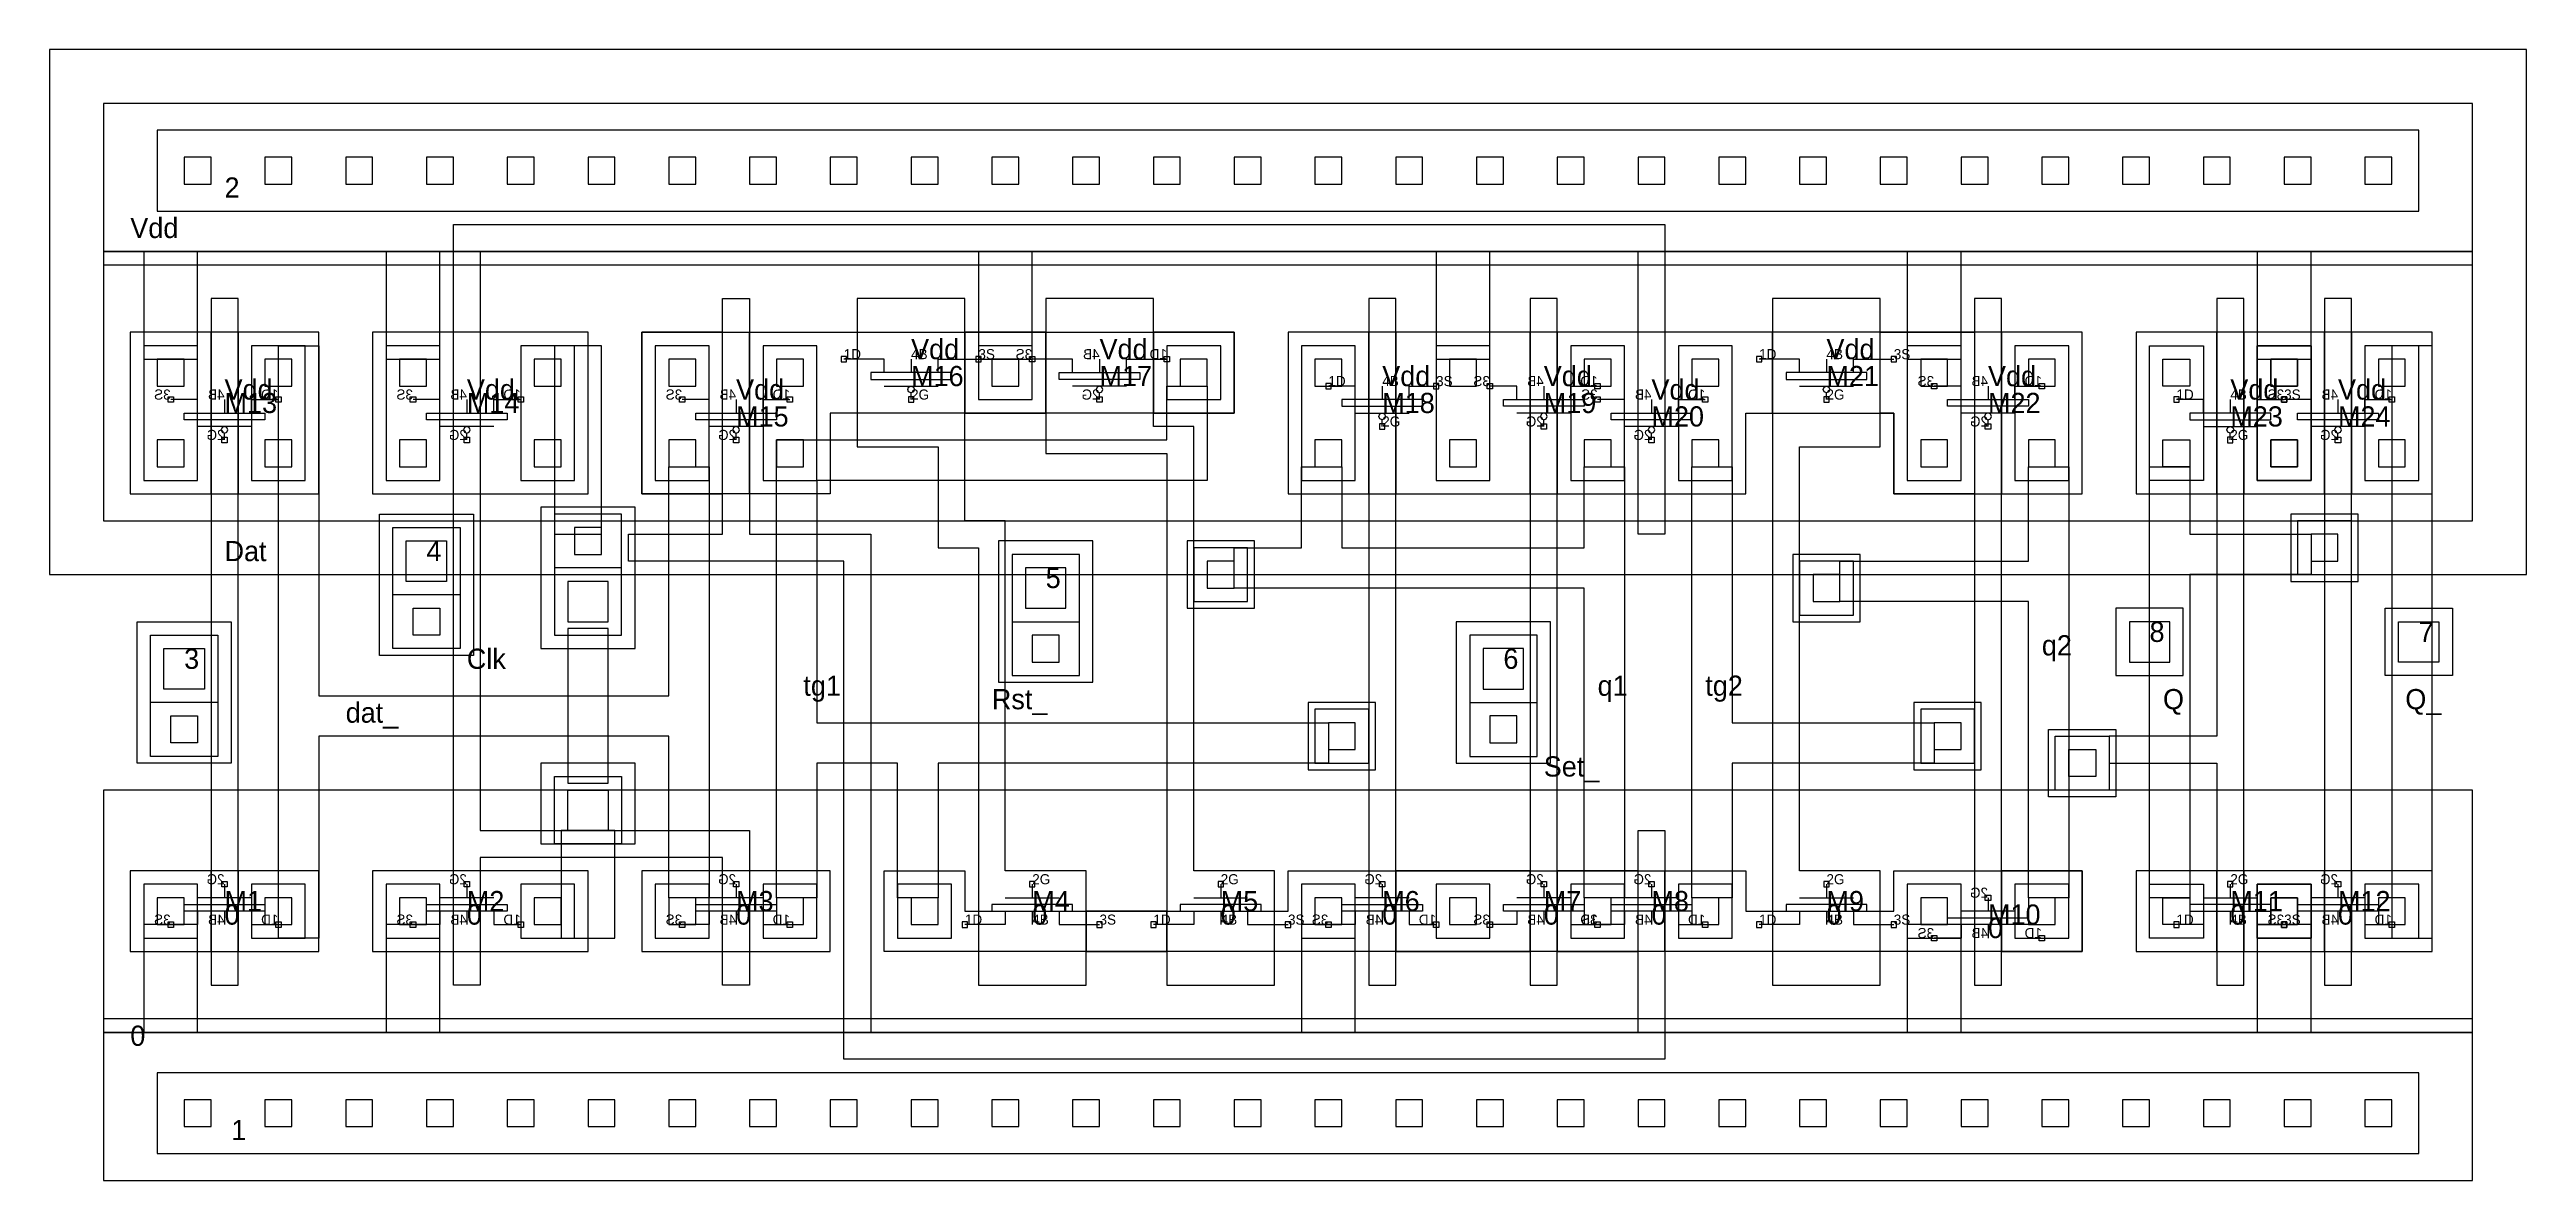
# Model space of a CAD drawing. Extents: x -4 to 794, y 0 to 644.
# Drawn here: x 186 to 370, y 110 to 194 of the extents above; entities that cross this region are included whole.
import ezdxf

# ---------------------------------------------------------------- set-up
doc = ezdxf.new("R2010")
doc.units = 0
for name, color, linetype in [('LAYER1', 7, 'CONTINUOUS'), ('LAYER10', 7, 'CONTINUOUS'), ('LAYER2', 7, 'CONTINUOUS'), ('LAYER25', 7, 'CONTINUOUS'), ('LAYER4', 7, 'CONTINUOUS'), ('LAYER42', 7, 'CONTINUOUS'), ('LAYER43', 7, 'CONTINUOUS'), ('LAYER44', 7, 'CONTINUOUS'), ('LAYER45', 7, 'CONTINUOUS'), ('LAYER46', 7, 'CONTINUOUS'), ('LAYER49', 7, 'CONTINUOUS'), ('LAYER5', 7, 'CONTINUOUS'), ('LAYER50', 7, 'CONTINUOUS'), ('LAYER51', 7, 'CONTINUOUS'), ('LAYER6', 7, 'CONTINUOUS'), ('LAYER8', 7, 'CONTINUOUS'), ('LAYER9', 7, 'CONTINUOUS')]:
    doc.layers.add(name, color=color, linetype=linetype)

# ---------------------------------------------------------------- blocks, each defined once
blk = doc.blocks.new('CCM1_1')
at = {"layer": 'LAYER25'}
blk.add_lwpolyline([(-1, -1), (1, -1), (1, 1), (-1, 1), (-1, -1)], dxfattribs=at)
at = {"layer": 'LAYER49'}
blk.add_lwpolyline([(-2, -2), (2, -2), (2, 2), (-2, 2), (-2, -2)], dxfattribs=at)
blk = doc.blocks.new('CCM1_2')
at = {"layer": 'LAYER25'}
for points in [[(-1, 5), (1, 5), (1, 7), (-1, 7), (-1, 5)], [(-1, -1), (1, -1), (1, 1), (-1, 1), (-1, -1)]]:
    blk.add_lwpolyline(points, dxfattribs=at)
at = {"layer": 'LAYER49'}
blk.add_lwpolyline([(-2, -2), (2, -2), (2, 8), (-2, 8), (-2, -2)], dxfattribs=at)
blk = doc.blocks.new('CCONT')
at = {"layer": 'LAYER25'}
blk.add_lwpolyline([(-1, -1), (1, -1), (1, 1), (-1, 1), (-1, -1)], dxfattribs=at)
blk = doc.blocks.new('CONT')
at = {"layer": 'LAYER25'}
blk.add_lwpolyline([(-1, -1), (1, -1), (1, 1), (-1, 1), (-1, -1)], dxfattribs=at)
blk = doc.blocks.new('M1V1M2')
at = {"layer": 'LAYER49'}
blk.add_lwpolyline([(-2.5, -2.5), (2.5, -2.5), (2.5, 2.5), (-2.5, 2.5), (-2.5, -2.5)], dxfattribs=at)
at = {"layer": 'LAYER50'}
blk.add_lwpolyline([(-1.5, -1.5), (1.5, -1.5), (1.5, 1.5), (-1.5, 1.5), (-1.5, -1.5)], dxfattribs=at)
at = {"layer": 'LAYER51'}
blk.add_lwpolyline([(-2.5, -2.5), (2.5, -2.5), (2.5, 2.5), (-2.5, 2.5), (-2.5, -2.5)], dxfattribs=at)
blk = doc.blocks.new('NMOS2X6_TOK')
at = {"layer": 'LAYER1'}
for points in [[(0, 2), (0, 1)], [(-2, 0), (-2, -1), (-4, -1)], [(-3, 0), (3, 0), (3, 0.5), (-3, 0.5), (-3, 0)], [(-2, 1), (2, 1)], [(0, 0), (0, -1)], [(2, 0), (2, -1), (4, -1)]]:
    blk.add_lwpolyline(points, dxfattribs=at)
at = {"layer": 'LAYER8'}
blk.add_lwpolyline([(-0.2, 1.8), (0.2, 1.8), (0.2, 2.2), (-0.2, 2.2), (-0.2, 1.8)], dxfattribs=at)
at = {"layer": 'LAYER9'}
for points in [[(-4.2, -1.2), (-3.8, -1.2), (-3.8, -0.8), (-4.2, -0.8), (-4.2, -1.2)], [(3.8, -1.2), (4.2, -1.2), (4.2, -0.8), (3.8, -0.8), (3.8, -1.2)]]:
    blk.add_lwpolyline(points, dxfattribs=at)
at = {"layer": 'LAYER5'}
for s, p in [('2G', (0, 2)), ('1D', (-4, -1)), ('4B', (0, -1)), ('3S', (4, -1))]:
    blk.add_text(s, height=0.75, dxfattribs=at).set_placement(p)
blk = doc.blocks.new('NMOS8X3_TOK')
at = {"layer": 'LAYER1'}
for points in [[(0, 2), (0, 1)], [(-2, 0), (-2, -1), (-5, -1)], [(-3, 0), (3, 0), (3, 0.5), (-3, 0.5), (-3, 0)], [(-2, 1), (2, 1)], [(0, 0), (0, -1)], [(2, 0), (2, -1), (5, -1)]]:
    blk.add_lwpolyline(points, dxfattribs=at)
at = {"layer": 'LAYER8'}
blk.add_lwpolyline([(-0.2, 1.8), (0.2, 1.8), (0.2, 2.2), (-0.2, 2.2), (-0.2, 1.8)], dxfattribs=at)
at = {"layer": 'LAYER9'}
for points in [[(-5.2, -1.2), (-4.8, -1.2), (-4.8, -0.8), (-5.2, -0.8), (-5.2, -1.2)], [(4.8, -1.2), (5.2, -1.2), (5.2, -0.8), (4.8, -0.8), (4.8, -1.2)]]:
    blk.add_lwpolyline(points, dxfattribs=at)
at = {"layer": 'LAYER5'}
for s, p in [('2G', (0, 2)), ('1D', (-5, -1)), ('4B', (0, -1)), ('3S', (5, -1))]:
    blk.add_text(s, height=0.75, dxfattribs=at).set_placement(p)
blk = doc.blocks.new('P1CCM1')
at = {"layer": 'LAYER25'}
blk.add_lwpolyline([(-1, -1), (1, -1), (1, 1), (-1, 1), (-1, -1)], dxfattribs=at)
at = {"layer": 'LAYER46'}
blk.add_lwpolyline([(-2.5, -2.5), (2.5, -2.5), (2.5, 2.5), (-2.5, 2.5), (-2.5, -2.5)], dxfattribs=at)
at = {"layer": 'LAYER49'}
blk.add_lwpolyline([(-2, -2), (2, -2), (2, 2), (-2, 2), (-2, -2)], dxfattribs=at)
blk = doc.blocks.new('P1CCM1V1M2')
at = {"layer": 'LAYER25'}
blk.add_lwpolyline([(-1, -5.5), (1, -5.5), (1, -3.5), (-1, -3.5), (-1, -5.5)], dxfattribs=at)
at = {"layer": 'LAYER46'}
blk.add_lwpolyline([(-3.5, -7), (3.5, -7), (3.5, 3.5), (-3.5, 3.5), (-3.5, -7)], dxfattribs=at)
at = {"layer": 'LAYER49'}
blk.add_lwpolyline([(-2.5, -6.5), (2.5, -6.5), (2.5, 2.5), (-2.5, 2.5), (-2.5, -6.5)], dxfattribs=at)
at = {"layer": 'LAYER50'}
blk.add_lwpolyline([(-1.5, -1.5), (1.5, -1.5), (1.5, 1.5), (-1.5, 1.5), (-1.5, -1.5)], dxfattribs=at)
at = {"layer": 'LAYER51'}
blk.add_lwpolyline([(-2.5, -2.5), (2.5, -2.5), (2.5, 2.5), (-2.5, 2.5), (-2.5, -2.5)], dxfattribs=at)
blk = doc.blocks.new('PMOS2X12_TOK')
at = {"layer": 'LAYER1'}
for points in [[(-2, 0), (-2, 1), (-4, 1)], [(-3, -0.5), (3, -0.5), (3, 0), (-3, 0), (-3, -0.5)], [(0, 1), (0, 0)], [(2, 0), (2, 1), (4, 1)], [(-2, -1), (2, -1)], [(0, -1.5), (-0.18, -1.43), (-0.25, -1.25), (-0.18, -1.07), (0, -1), (0.18, -1.07), (0.25, -1.25), (0.18, -1.43), (0, -1.5)], [(0, -2), (0, -1.5)]]:
    blk.add_lwpolyline(points, dxfattribs=at)
at = {"layer": 'LAYER10'}
for points in [[(-4.2, 0.8), (-3.8, 0.8), (-3.8, 1.2), (-4.2, 1.2), (-4.2, 0.8)], [(3.8, 0.8), (4.2, 0.8), (4.2, 1.2), (3.8, 1.2), (3.8, 0.8)]]:
    blk.add_lwpolyline(points, dxfattribs=at)
at = {"layer": 'LAYER8'}
blk.add_lwpolyline([(-0.2, -2.2), (0.2, -2.2), (0.2, -1.8), (-0.2, -1.8), (-0.2, -2.2)], dxfattribs=at)
at = {"layer": 'LAYER5'}
for s, p in [('1D', (-4, 1)), ('4B', (0, 1)), ('3S', (4, 1)), ('2G', (0, -2))]:
    blk.add_text(s, height=0.75, dxfattribs=at).set_placement(p)
blk = doc.blocks.new('PMOS8X6_TOK')
at = {"layer": 'LAYER1'}
for points in [[(-2, 0), (-2, 1), (-5, 1)], [(-3, -0.5), (3, -0.5), (3, 0), (-3, 0), (-3, -0.5)], [(0, 1), (0, 0)], [(2, 0), (2, 1), (5, 1)], [(-2, -1), (2, -1)], [(0, -1.5), (-0.18, -1.43), (-0.25, -1.25), (-0.18, -1.07), (0, -1), (0.18, -1.07), (0.25, -1.25), (0.18, -1.43), (0, -1.5)], [(0, -2), (0, -1.5)]]:
    blk.add_lwpolyline(points, dxfattribs=at)
at = {"layer": 'LAYER10'}
for points in [[(-5.2, 0.8), (-4.8, 0.8), (-4.8, 1.2), (-5.2, 1.2), (-5.2, 0.8)], [(4.8, 0.8), (5.2, 0.8), (5.2, 1.2), (4.8, 1.2), (4.8, 0.8)]]:
    blk.add_lwpolyline(points, dxfattribs=at)
at = {"layer": 'LAYER8'}
blk.add_lwpolyline([(-0.2, -2.2), (0.2, -2.2), (0.2, -1.8), (-0.2, -1.8), (-0.2, -2.2)], dxfattribs=at)
at = {"layer": 'LAYER5'}
for s, p in [('1D', (-5, 1)), ('4B', (0, 1)), ('3S', (5, 1)), ('2G', (0, -2))]:
    blk.add_text(s, height=0.75, dxfattribs=at).set_placement(p)
blk = doc.blocks.new('DFF2')
at = {"layer": 'LAYER10'}
for points in [[(2, 51), (8, 51), (8, 63), (2, 63), (2, 51)], [(10, 51), (16, 51), (16, 63), (10, 63), (10, 51)], [(20, 51), (26, 51), (26, 63), (20, 63), (20, 51)], [(28, 51), (36, 51), (36, 63), (28, 63), (28, 51)], [(40, 51), (46, 51), (46, 63), (40, 63), (40, 51)], [(48, 63), (56, 63), (56, 57), (54, 57), (54, 51), (48, 51), (48, 63)], [(64, 57), (70, 57), (70, 63), (64, 63), (64, 57)], [(78, 57), (84, 57), (84, 63), (78, 63), (78, 57)], [(88, 51), (94, 51), (94, 63), (88, 63), (88, 51)], [(96, 51), (106, 51), (106, 63), (96, 63), (96, 51)], [(108, 51), (114, 51), (114, 63), (108, 63), (108, 51)], [(116, 63), (116, 51), (122, 51), (122, 57), (124, 57), (124, 63), (116, 63)], [(132, 63), (139, 63), (139, 51), (133, 51), (133, 57), (132, 57), (132, 63)], [(141, 51), (147, 51), (147, 63), (141, 63), (141, 51)], [(151, 51), (157, 51), (157, 63), (151, 63), (151, 51)], [(159, 51), (165, 51), (165, 63), (159, 63), (159, 51)], [(167, 51), (173, 51), (173, 63), (167, 63), (167, 51)]]:
    blk.add_lwpolyline(points, dxfattribs=at)
at = {"layer": 'LAYER42'}
blk.add_lwpolyline([(-4, 45), (180, 45), (180, 84), (-4, 84), (-4, 45)], dxfattribs=at)
at = {"layer": 'LAYER43'}
for points in [[(4, 72), (172, 72), (172, 78), (4, 78), (4, 72)], [(2, 51), (16, 51), (16, 63), (2, 63), (2, 51)], [(20, 51), (36, 51), (36, 63), (20, 63), (20, 51)], [(40, 63), (84, 63), (84, 57), (54, 57), (54, 51), (40, 51), (40, 63)], [(88, 63), (88, 51), (122, 51), (122, 57), (133, 57), (133, 51), (147, 51), (147, 63), (88, 63)], [(151, 51), (165, 51), (165, 63), (151, 63), (151, 51)], [(159, 51), (173, 51), (173, 63), (159, 63), (159, 51)], [(2, 17), (16, 17), (16, 23), (2, 23), (2, 17)], [(20, 17), (36, 17), (36, 23), (20, 23), (20, 17)], [(40, 17), (54, 17), (54, 23), (40, 23), (40, 17)], [(58, 23), (64, 23), (64, 20), (88, 20), (88, 23), (122, 23), (122, 20), (133, 20), (133, 23), (147, 23), (147, 17), (58, 17), (58, 23)], [(151, 17), (165, 17), (165, 23), (151, 23), (151, 17)], [(159, 17), (173, 17), (173, 23), (159, 23), (159, 17)], [(4, 2), (172, 2), (172, 8), (4, 8), (4, 2)]]:
    blk.add_lwpolyline(points, dxfattribs=at)
at = {"layer": 'LAYER44'}
for points in [[(0, 49), (176, 49), (176, 69), (0, 69), (0, 49)], [(0, 0), (176, 0), (176, 11), (0, 11), (0, 0)]]:
    blk.add_lwpolyline(points, dxfattribs=at)
at = {"layer": 'LAYER45'}
for points in [[(0, 69), (176, 69), (176, 80), (0, 80), (0, 69)], [(0, 11), (176, 11), (176, 29), (0, 29), (0, 11)]]:
    blk.add_lwpolyline(points, dxfattribs=at)
at = {"layer": 'LAYER46'}
for points in [[(26, 14.5), (26, 71), (116, 71), (116, 48), (114, 48), (114, 69), (28, 69), (28, 26), (48, 26), (48, 14.5), (46, 14.5), (46, 24), (28, 24), (28, 14.5), (26, 14.5)], [(8, 65.5), (8, 14.5), (10, 14.5), (10, 65.5), (8, 65.5)], [(39, 48), (46, 48), (46, 65.5), (48, 65.5), (48, 48), (57, 48), (57, 11), (114, 11), (114, 26), (116, 26), (116, 9), (55, 9), (55, 46), (39, 46), (39, 48)], [(64, 65.5), (56, 65.5), (56, 54.5), (62, 54.5), (62, 47), (65, 47), (65, 14.5), (73, 14.5), (73, 23), (67, 23), (67, 49), (64, 49), (64, 65.5)], [(78, 65.5), (70, 65.5), (70, 54), (79, 54), (79, 14.5), (87, 14.5), (87, 23), (81, 23), (81, 56), (78, 56), (78, 65.5)], [(94, 65.5), (94, 14.5), (96, 14.5), (96, 65.5), (94, 65.5)], [(106, 65.5), (106, 14.5), (108, 14.5), (108, 65.5), (106, 65.5)], [(132, 65.5), (124, 65.5), (124, 14.5), (132, 14.5), (132, 23), (126, 23), (126, 54.5), (132, 54.5), (132, 65.5)], [(139, 65.5), (139, 14.5), (141, 14.5), (141, 65.5), (139, 65.5)], [(157, 65.5), (157, 33), (149, 33), (149, 31), (157, 31), (157, 14.5), (159, 14.5), (159, 65.5), (157, 65.5)], [(165, 65.5), (165, 14.5), (167, 14.5), (167, 65.5), (165, 65.5)], [(32.5, 25), (39.5, 25), (39.5, 31), (32.5, 31), (32.5, 25)]]:
    blk.add_lwpolyline(points, dxfattribs=at)
at = {"layer": 'LAYER49'}
for points in [[(0, 68), (176, 68), (176, 80), (0, 80), (0, 68)], [(3, 61), (7, 61), (7, 69), (3, 69), (3, 61)], [(21, 61), (25, 61), (25, 69), (21, 69), (21, 61)], [(65, 61), (69, 61), (69, 69), (65, 69), (65, 61)], [(99, 61), (103, 61), (103, 69), (99, 69), (99, 61)], [(134, 61), (138, 61), (138, 69), (134, 69), (134, 61)], [(160, 61), (164, 61), (164, 69), (160, 69), (160, 61)], [(13, 62), (16, 62), (16, 36), (42, 36), (42, 53), (45, 53), (45, 21), (42, 21), (42, 33), (16, 33), (16, 18), (13, 18), (13, 62)], [(33.5, 48), (37, 48), (37, 62), (33.5, 62), (33.5, 48)], [(170, 18), (173, 18), (173, 62), (170, 62), (170, 18)], [(79, 59), (82, 59), (82, 52), (53, 52), (53, 34), (91, 34), (91, 31), (62, 31), (62, 21), (59, 21), (59, 31), (53, 31), (53, 21), (50, 21), (50, 55), (79, 55), (79, 59)], [(89, 53), (92, 53), (92, 47), (110, 47), (110, 53), (113, 53), (113, 21), (110, 21), (110, 44), (84, 44), (84, 47), (89, 47), (89, 53)], [(118, 53), (121, 53), (121, 34), (136, 34), (136, 31), (121, 31), (121, 21), (118, 21), (118, 53)], [(129, 46), (143, 46), (143, 53), (146, 53), (146, 21), (143, 21), (143, 43), (129, 43), (129, 46)], [(152, 53), (155, 53), (155, 48), (164, 48), (164, 45), (155, 45), (155, 21), (152, 21), (152, 53)], [(34, 18), (38, 18), (38, 26), (34, 26), (34, 18)], [(3, 11), (7, 11), (7, 19), (3, 19), (3, 11)], [(21, 11), (25, 11), (25, 19), (21, 19), (21, 11)], [(89, 11), (93, 11), (93, 19), (89, 19), (89, 11)], [(134, 11), (138, 11), (138, 19), (134, 19), (134, 11)], [(160, 11), (164, 11), (164, 19), (160, 19), (160, 11)], [(0, 0), (176, 0), (176, 12), (0, 12), (0, 0)]]:
    blk.add_lwpolyline(points, dxfattribs=at)
at = {"layer": 'LAYER51'}
blk.add_lwpolyline([(34.5, 29.5), (37.5, 29.5), (37.5, 41), (34.5, 41), (34.5, 29.5)], dxfattribs=at)
at = {"layer": 'LAYER9'}
for points in [[(2, 17), (8, 17), (8, 23), (2, 23), (2, 17)], [(10, 17), (16, 17), (16, 23), (10, 23), (10, 17)], [(20, 17), (26, 17), (26, 23), (20, 23), (20, 17)], [(28, 17), (36, 17), (36, 23), (28, 23), (28, 17)], [(40, 17), (46, 17), (46, 23), (40, 23), (40, 17)], [(48, 17), (54, 17), (54, 23), (48, 23), (48, 17)], [(58, 23), (64, 23), (64, 20), (65, 20), (65, 17), (58, 17), (58, 23)], [(87, 20), (88, 20), (88, 23), (94, 23), (94, 17), (87, 17), (87, 20)], [(96, 17), (106, 17), (106, 23), (96, 23), (96, 17)], [(108, 17), (114, 17), (114, 23), (108, 23), (108, 17)], [(116, 23), (122, 23), (122, 20), (124, 20), (124, 17), (116, 17), (116, 23)], [(132, 20), (133, 20), (133, 23), (139, 23), (139, 17), (132, 17), (132, 20)], [(141, 17), (147, 17), (147, 23), (141, 23), (141, 17)], [(151, 17), (157, 17), (157, 23), (151, 23), (151, 17)], [(159, 17), (165, 17), (165, 23), (159, 23), (159, 17)], [(167, 17), (173, 17), (173, 23), (167, 23), (167, 17)], [(73, 17), (79, 17), (79, 20), (73, 20), (73, 17)]]:
    blk.add_lwpolyline(points, dxfattribs=at)
for name, p in [('CCONT', (7, 75)), ('CONT', (13, 75)), ('CONT', (19, 75)), ('CONT', (25, 75)), ('CONT', (31, 75)), ('CONT', (37, 75)), ('CONT', (43, 75)), ('CONT', (49, 75)), ('CONT', (55, 75)), ('CONT', (61, 75)), ('CONT', (67, 75)), ('CONT', (73, 75)), ('CONT', (79, 75)), ('CONT', (85, 75)), ('CONT', (91, 75)), ('CONT', (97, 75)), ('CONT', (103, 75)), ('CONT', (109, 75)), ('CONT', (115, 75)), ('CONT', (121, 75)), ('CONT', (127, 75)), ('CONT', (133, 75)), ('CONT', (139, 75)), ('CONT', (145, 75)), ('CONT', (151, 75)), ('CONT', (157, 75)), ('CONT', (163, 75)), ('CONT', (169, 75)), ('CCM1_2', (5, 54)), ('CCM1_2', (13, 54)), ('CCM1_2', (23, 54)), ('CCM1_2', (33, 54)), ('CCM1_2', (43, 54)), ('CCM1_2', (51, 54)), ('PMOS8X6_TOK', (60, 60)), ('CCM1_1', (67, 60)), ('CCM1_1', (81, 60)), ('CCM1_2', (91, 54)), ('CCM1_2', (101, 54)), ('CCM1_2', (111, 54)), ('CCM1_2', (119, 54)), ('PMOS8X6_TOK', (128, 60)), ('CCM1_2', (136, 54)), ('CCM1_2', (144, 54)), ('CCM1_2', (162, 54)), ('CCM1_2', (170, 54)), ('PMOS2X12_TOK', (95, 58)), ('PMOS2X12_TOK', (158, 57)), ('P1CCM1', (165, 47)), ('P1CCM1V1M2', (70, 44)), ('P1CCM1', (83, 45)), ('P1CCM1', (128, 44)), ('M1V1M2', (152, 40)), ('P1CCM1V1M2', (104, 38)), ('P1CCM1', (92, 33)), ('P1CCM1', (137, 33)), ('NMOS8X3_TOK', (69, 20)), ('NMOS8X3_TOK', (83, 20)), ('NMOS8X3_TOK', (128, 20)), ('NMOS2X6_TOK', (158, 20)), ('CCM1_1', (5, 20)), ('CCM1_1', (13, 20)), ('CCM1_1', (23, 20)), ('CCM1_1', (33, 20)), ('CCM1_1', (43, 20)), ('CCM1_1', (51, 20)), ('CCM1_1', (61, 20)), ('CCM1_1', (91, 20)), ('CCM1_1', (101, 20)), ('CCM1_1', (111, 20)), ('CCM1_1', (119, 20)), ('CCM1_1', (136, 20)), ('CCM1_1', (144, 20)), ('CCM1_1', (162, 20)), ('CCM1_1', (170, 20)), ('CCONT', (7, 5)), ('CONT', (13, 5)), ('CONT', (19, 5)), ('CONT', (25, 5)), ('CONT', (31, 5)), ('CONT', (37, 5)), ('CONT', (43, 5)), ('CONT', (49, 5)), ('CONT', (55, 5)), ('CONT', (61, 5)), ('CONT', (67, 5)), ('CONT', (73, 5)), ('CONT', (79, 5)), ('CONT', (85, 5)), ('CONT', (91, 5)), ('CONT', (97, 5)), ('CONT', (103, 5)), ('CONT', (109, 5)), ('CONT', (115, 5)), ('CONT', (121, 5)), ('CONT', (127, 5)), ('CONT', (133, 5)), ('CONT', (139, 5)), ('CONT', (145, 5)), ('CONT', (151, 5)), ('CONT', (157, 5)), ('CONT', (163, 5)), ('CONT', (169, 5))]:
    blk.add_blockref(name, p)
at = {"xscale": -1}
for name, p in [('PMOS8X6_TOK', (74, 60)), ('CCM1_2', (154, 54)), ('CCM1_2', (162, 54)), ('PMOS2X12_TOK', (107, 58)), ('PMOS2X12_TOK', (140, 58)), ('PMOS2X12_TOK', (9, 57)), ('PMOS2X12_TOK', (27, 57)), ('PMOS2X12_TOK', (47, 57)), ('PMOS2X12_TOK', (115, 57)), ('PMOS2X12_TOK', (166, 57)), ('P1CCM1V1M2', (24, 46)), ('M1V1M2', (172, 40)), ('P1CCM1V1M2', (6, 38)), ('P1CCM1', (147, 31)), ('M1V1M2', (36, 27.5)), ('NMOS2X6_TOK', (9, 20)), ('NMOS2X6_TOK', (27, 20)), ('NMOS2X6_TOK', (47, 20)), ('NMOS2X6_TOK', (95, 20)), ('NMOS2X6_TOK', (107, 20)), ('NMOS2X6_TOK', (115, 20)), ('NMOS2X6_TOK', (166, 20)), ('NMOS2X6_TOK', (140, 19)), ('CCM1_1', (154, 20)), ('CCM1_1', (162, 20))]:
    blk.add_blockref(name, p, dxfattribs=at)
at = {"rotation": 180}
blk.add_blockref('P1CCM1V1M2', (36, 43), dxfattribs=at)
at = {"layer": 'LAYER2'}
for s, p in [('q2', (144, 39)), ('tg1', (52, 36)), ('q1', (111, 36)), ('tg2', (119, 36)), ('dat_', (18, 34))]:
    blk.add_text(s, height=1.5, dxfattribs=at).set_placement(p)
at = {"layer": 'LAYER4'}
for s, p in [('Vdd', (2, 70)), ('Vdd', (60, 61)), ('Vdd', (74, 61)), ('Vdd', (128, 61)), ('Vdd', (9, 58)), ('Vdd', (27, 58)), ('Vdd', (47, 58)), ('Vdd', (95, 59)), ('Vdd', (107, 59)), ('Vdd', (115, 58)), ('Vdd', (140, 59)), ('Vdd', (158, 58)), ('Vdd', (166, 58)), ('Dat', (9, 46)), ('Clk', (27, 38)), ('Rst_', (66, 35)), ('Q', (153, 35)), ('Q_', (171, 35)), ('Set_', (107, 30)), ('0', (9, 19)), ('0', (27, 19)), ('0', (47, 19)), ('0', (69, 19)), ('0', (83, 19)), ('0', (95, 19)), ('0', (107, 19)), ('0', (115, 19)), ('0', (128, 19)), ('0', (158, 19)), ('0', (166, 19)), ('0', (140, 18)), ('0', (2, 10))]:
    blk.add_text(s, height=1.5, dxfattribs=at).set_placement(p)
at = {"layer": 'LAYER5'}
for s, p in [('2', (9, 73)), ('4', (24, 46)), ('5', (70, 44)), ('8', (152, 40)), ('7', (172, 40)), ('3', (6, 38)), ('6', (104, 38)), ('1', (9.5, 3))]:
    blk.add_text(s, height=1.5, dxfattribs=at).set_placement(p)
at = {"layer": 'LAYER6'}
for s, p in [('M16', (60, 59)), ('M17', (74, 59)), ('M21', (128, 59)), ('M13', (9, 57)), ('M14', (27, 57)), ('M15', (47, 56)), ('M18', (95, 57)), ('M19', (107, 57)), ('M20', (115, 56)), ('M22', (140, 57)), ('M23', (158, 56)), ('M24', (166, 56)), ('M1', (9, 20)), ('M2', (27, 20)), ('M3', (47, 20)), ('M4', (69, 20)), ('M5', (83, 20)), ('M6', (95, 20)), ('M7', (107, 20)), ('M8', (115, 20)), ('M9', (128, 20)), ('M10', (140, 19)), ('M11', (158, 20)), ('M12', (166, 20))]:
    blk.add_text(s, height=1.5, dxfattribs=at).set_placement(p)

msp = doc.modelspace()

# ---------------------------------------------------------------- block references
msp.add_blockref('DFF2', (190, 110))

doc.saveas('drawing.dxf')
